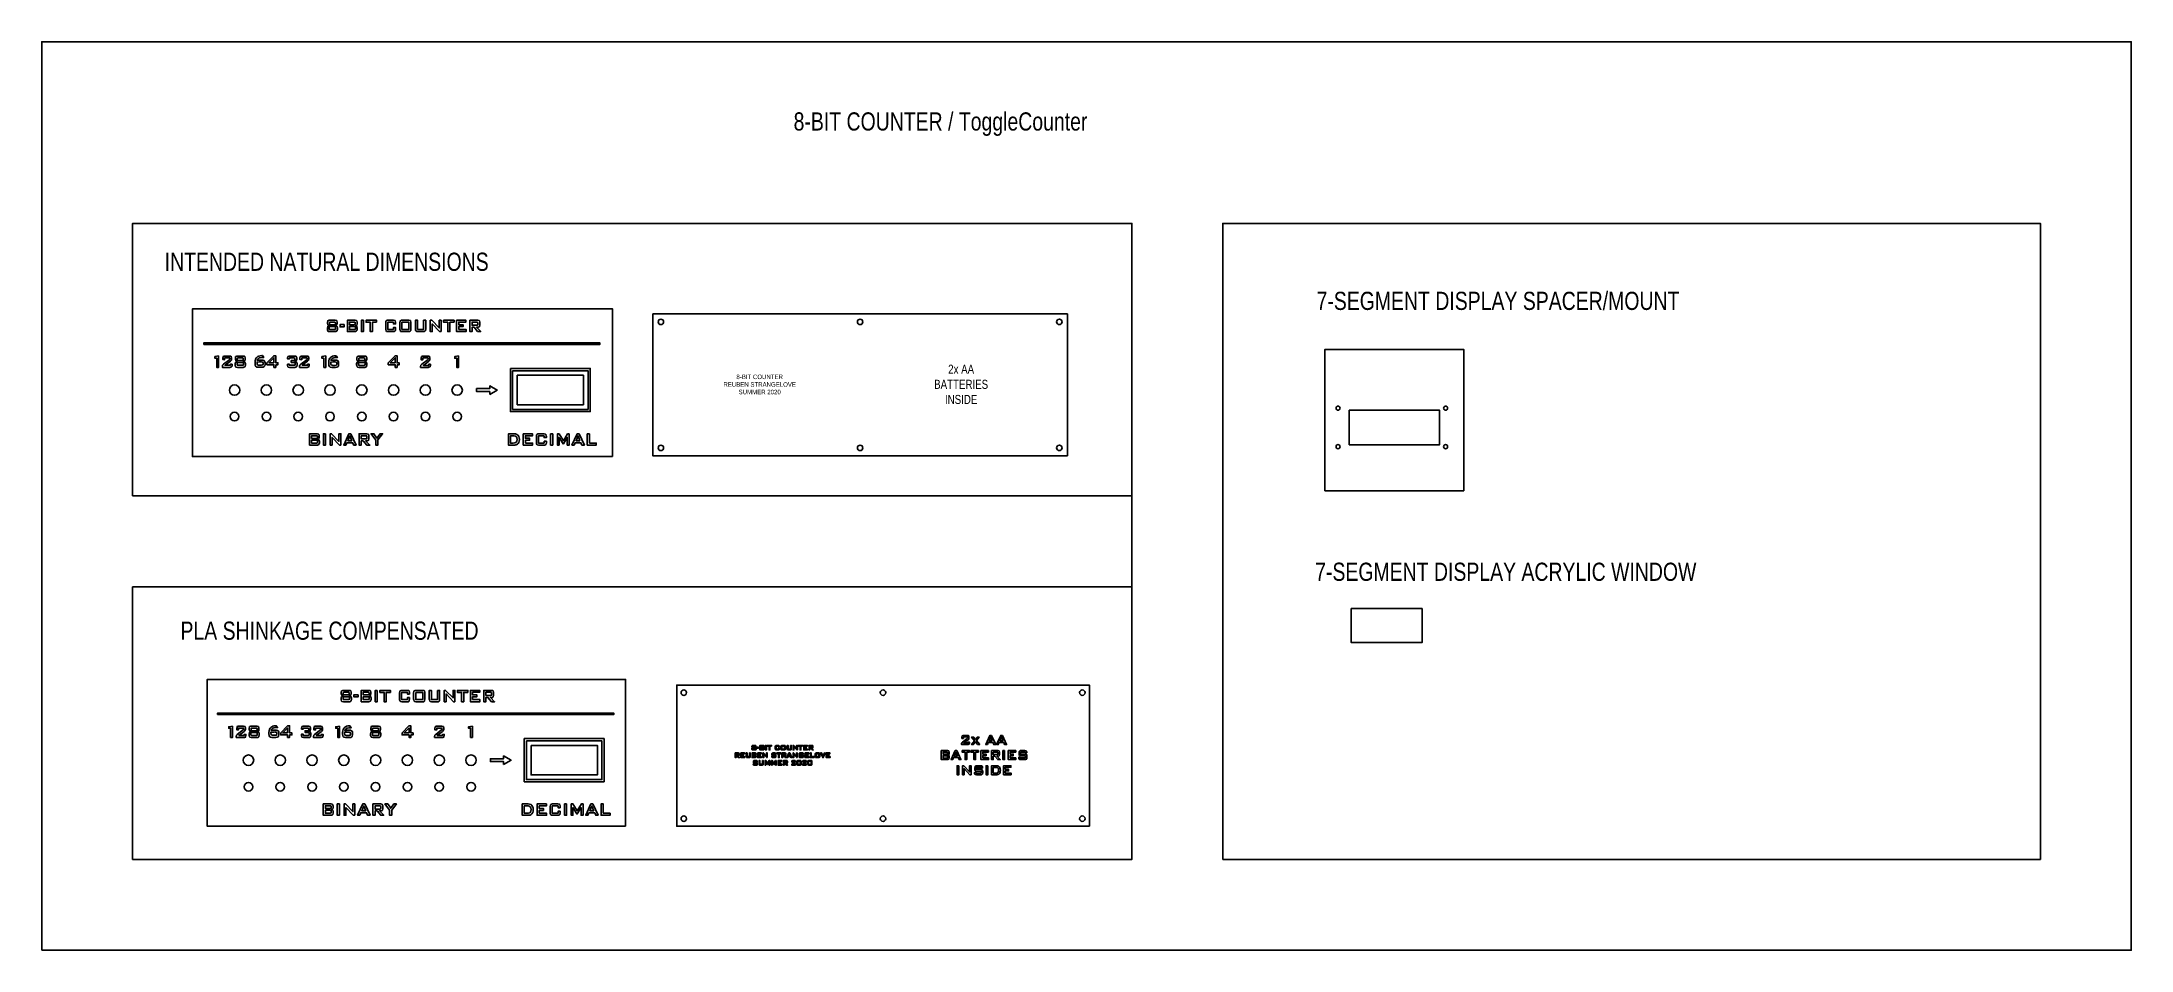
# Model space of a CAD drawing. Header units: inches. Extents: x 490 to 536, y 222.5 to 242.5.
import ezdxf

# ---------------------------------------------------------------- set-up
doc = ezdxf.new("R2010")
doc.units = ezdxf.units.IN
doc.header["$MEASUREMENT"] = 0
doc.styles.get("Standard").update_dxf_attribs({"font": 'arial.ttf'})

msp = doc.modelspace()

# ---------------------------------------------------------------- texts
at = {"color": 3, "linetype": 'ByBlock', "char_height": 0.4, "attachment_point": 1}
for s, insert in [('{\\fBankGothic|b0|i0|c0|p34;\\W0.8;8-BIT COUNTER / ToggleCounter}', (506.556, 240.902)), ('{\\fBankGothic|b0|i0|c0|p34;\\W0.8;INTENDED NATURAL DIMENSIONS}', (492.71, 237.813)), ('{\\fBankGothic|b0|i0|c0|p34;\\W0.8;7-SEGMENT DISPLAY SPACER/MOUNT}', (518.068, 236.952)), ('{\\fBankGothic|b0|i0|c0|p34;\\W0.8;7-SEGMENT DISPLAY ACRYLIC WINDOW}', (518.038, 230.988)), ('{\\fBankGothic|b0|i0|c0|p34;\\W0.8;PLA SHINKAGE COMPENSATED}', (493.057, 229.691))]:
    msp.add_mtext_dynamic_manual_height_columns(s, width=14.82478, gutter_width=9.537, heights=[0.572], dxfattribs=dict(at, insert=insert))
at = {"color": 2, "linetype": 'ByBlock', "attachment_point": 1}
for s, width, heights, insert, char_height in [('\\pxqc;{\\fBankGothic|b0|i0|c0|p34;\\W0.8;8-BIT COUNTER\\PREUBEN STRANGELOVE\\PSUMMER 2020}', 2.99832, [0.692], (504.31, 235.129), 0.1), ('\\pxqc;{\\fBankGothic|b0|i0|c0|p34;\\W0.8;2x AA \\PBATTERIES\\PINSIDE}', 3.30877, [1.351], (508.59, 235.348), 0.2)]:
    msp.add_mtext_dynamic_manual_height_columns(s, width=width, gutter_width=9.537, heights=heights, dxfattribs=dict(at, insert=insert, char_height=char_height))

# ---------------------------------------------------------------- linework, layer by layer
at = {"color": 1}
msp.add_line((514.004, 230.456), (514.004, 232.456), dxfattribs=at)
at = {"color": 3}
for points in [[(490.004, 222.456), (536.004, 222.456), (536.004, 242.456), (490.004, 242.456)], [(492.004, 232.456), (514.004, 232.456), (514.004, 238.456), (492.004, 238.456)], [(516.004, 224.456), (534.004, 224.456), (534.004, 238.456), (516.004, 238.456)], [(492.004, 224.456), (514.004, 224.456), (514.004, 230.456), (492.004, 230.456)]]:
    msp.add_lwpolyline(points, close=True, dxfattribs=at)
at = {"color": 1}
for points in [[(502.571, 233.325), (493.321, 233.325), (493.321, 236.575), (502.571, 236.575)], [(512.583, 233.34), (503.458, 233.34), (503.458, 236.465), (512.583, 236.465)], [(521.311, 232.573), (518.254, 232.573), (518.254, 235.683), (521.311, 235.683)], [(500.37, 235.213), (500.37, 234.363), (502.03, 234.363), (502.03, 235.213)], [(518.787, 233.585), (520.777, 233.585), (520.777, 234.345), (518.787, 234.345)], [(502.856, 225.184), (493.646, 225.184), (493.646, 228.419), (502.856, 228.419)], [(513.068, 225.184), (503.983, 225.184), (503.983, 228.294), (513.068, 228.294)], [(500.675, 227.064), (500.675, 226.214), (502.335, 226.214), (502.335, 227.064)]]:
    msp.add_lwpolyline(points, close=True, dxfattribs=at)
at = {"color": 2, "linetype": 'ByBlock', "flags": 128}
for points in [[(496.503, 236.222), (496.51, 236.254), (496.51, 236.286), (496.501, 236.315), (496.496, 236.32), (496.464, 236.325), (496.328, 236.325), (496.303, 236.315), (496.301, 236.313), (496.294, 236.278), (496.294, 236.254), (496.303, 236.222), (496.306, 236.219), (496.333, 236.207), (496.326, 236.204), (496.301, 236.19), (496.299, 236.19), (496.291, 236.155), (496.291, 236.116), (496.301, 236.089), (496.308, 236.081), (496.338, 236.076), (496.481, 236.076), (496.505, 236.089), (496.508, 236.093), (496.515, 236.13), (496.515, 236.16), (496.505, 236.19), (496.501, 236.194), (496.471, 236.207), (496.478, 236.207)], [(496.473, 236.162), (496.473, 236.143), (496.469, 236.125), (496.454, 236.121), (496.35, 236.121), (496.335, 236.125), (496.333, 236.143), (496.333, 236.162), (496.335, 236.18), (496.35, 236.185), (496.454, 236.185), (496.469, 236.18)], [(496.469, 236.261), (496.469, 236.249), (496.464, 236.229), (496.449, 236.224), (496.355, 236.224), (496.34, 236.229), (496.335, 236.249), (496.335, 236.261), (496.34, 236.278), (496.355, 236.283), (496.449, 236.283), (496.464, 236.278)], [(496.661, 236.229), (496.572, 236.229), (496.572, 236.18), (496.661, 236.18)], [(496.949, 236.158), (496.939, 236.19), (496.939, 236.192), (496.915, 236.204), (496.939, 236.219), (496.947, 236.246), (496.947, 236.283), (496.937, 236.315), (496.932, 236.32), (496.902, 236.325), (496.732, 236.325), (496.732, 236.076), (496.89, 236.076), (496.912, 236.079), (496.934, 236.089), (496.939, 236.093), (496.949, 236.125)], [(496.905, 236.268), (496.905, 236.244), (496.9, 236.229), (496.883, 236.227), (496.776, 236.227), (496.776, 236.286), (496.883, 236.286), (496.9, 236.281)], [(496.907, 236.162), (496.907, 236.143), (496.902, 236.125), (496.883, 236.121), (496.776, 236.121), (496.776, 236.185), (496.883, 236.185), (496.902, 236.18)], [(497.085, 236.325), (497.04, 236.325), (497.04, 236.076), (497.085, 236.076)], [(497.373, 236.281), (497.373, 236.325), (497.144, 236.325), (497.144, 236.281), (497.235, 236.281), (497.235, 236.076), (497.282, 236.076), (497.282, 236.281)], [(497.932, 236.281), (498.087, 236.281), (498.087, 236.123), (497.932, 236.123)], [(498.41, 236.325), (498.41, 236.123), (498.277, 236.123), (498.277, 236.325), (498.23, 236.325), (498.23, 236.135), (498.233, 236.116), (498.24, 236.089), (498.25, 236.081), (498.28, 236.076), (498.422, 236.076), (498.447, 236.089), (498.452, 236.098), (498.457, 236.135), (498.457, 236.325)], [(498.795, 236.076), (498.763, 236.076), (498.6, 236.246), (498.6, 236.076), (498.558, 236.076), (498.558, 236.325), (498.59, 236.325), (498.753, 236.158), (498.753, 236.325), (498.795, 236.325)], [(499.08, 236.281), (499.08, 236.325), (498.851, 236.325), (498.851, 236.281), (498.942, 236.281), (498.942, 236.076), (498.989, 236.076), (498.989, 236.281)], [(499.184, 236.123), (499.184, 236.185), (499.278, 236.185), (499.278, 236.227), (499.184, 236.227), (499.184, 236.283), (499.342, 236.283), (499.342, 236.325), (499.137, 236.325), (499.137, 236.076), (499.344, 236.076), (499.344, 236.123)], [(499.603, 236.264), (499.603, 236.234), (499.598, 236.217), (499.581, 236.214), (499.477, 236.214), (499.477, 236.283), (499.581, 236.283), (499.598, 236.278)], [(493.898, 235.54), (493.814, 235.525), (493.814, 235.49), (493.857, 235.49), (493.857, 235.288), (493.898, 235.288)], [(494.482, 235.489), (494.482, 235.497), (494.473, 235.528), (494.468, 235.533), (494.437, 235.538), (494.311, 235.538), (494.299, 235.538), (494.275, 235.528), (494.272, 235.525), (494.267, 235.489), (494.267, 235.466), (494.275, 235.434), (494.277, 235.432), (494.305, 235.418), (494.296, 235.416), (494.272, 235.403), (494.27, 235.401), (494.262, 235.368), (494.262, 235.343), (494.262, 235.329), (494.272, 235.3), (494.28, 235.294), (494.31, 235.288), (494.439, 235.288), (494.452, 235.289), (494.476, 235.3), (494.48, 235.306), (494.487, 235.343), (494.487, 235.368), (494.487, 235.372), (494.476, 235.403), (494.471, 235.408), (494.444, 235.418), (494.449, 235.42), (494.475, 235.434), (494.482, 235.466)], [(494.92, 235.386), (494.916, 235.412), (494.901, 235.436), (494.894, 235.441), (494.87, 235.448), (494.836, 235.45), (494.82, 235.45), (494.791, 235.448), (494.776, 235.447), (494.746, 235.441), (494.746, 235.443), (494.762, 235.472), (494.784, 235.491), (494.789, 235.495), (494.812, 235.5), (494.841, 235.505), (494.877, 235.507), (494.891, 235.507), (494.861, 235.546), (494.854, 235.548), (494.848, 235.548), (494.846, 235.548), (494.813, 235.545), (494.784, 235.538), (494.76, 235.526), (494.739, 235.508), (494.727, 235.496), (494.712, 235.471), (494.703, 235.438), (494.7, 235.4), (494.7, 235.368), (494.703, 235.333), (494.714, 235.307), (494.734, 235.295), (494.767, 235.29), (494.851, 235.29), (494.88, 235.294), (494.903, 235.306), (494.911, 235.318), (494.92, 235.352)], [(495.156, 235.345), (495.204, 235.345), (495.204, 235.388), (495.156, 235.388), (495.156, 235.545), (495.111, 235.545), (494.961, 235.388), (494.961, 235.345), (495.113, 235.345), (495.113, 235.288), (495.156, 235.288)], [(495.625, 235.368), (495.625, 235.374), (495.613, 235.404), (495.606, 235.41), (495.579, 235.42), (495.584, 235.42), (495.608, 235.434), (495.616, 235.466), (495.616, 235.489), (495.616, 235.497), (495.608, 235.528), (495.601, 235.533), (495.572, 235.538), (495.464, 235.538), (495.45, 235.538), (495.426, 235.528), (495.424, 235.525), (495.417, 235.489), (495.417, 235.473), (495.457, 235.473), (495.457, 235.497), (495.556, 235.495), (495.57, 235.492), (495.575, 235.473), (495.575, 235.461), (495.57, 235.442), (495.556, 235.437), (495.496, 235.437), (495.496, 235.398), (495.563, 235.398), (495.579, 235.392), (495.582, 235.374), (495.582, 235.356), (495.579, 235.337), (495.563, 235.334), (495.455, 235.334), (495.455, 235.358), (495.414, 235.358), (495.414, 235.337), (495.414, 235.329), (495.424, 235.298), (495.429, 235.294), (495.46, 235.288), (495.575, 235.288), (495.591, 235.289), (495.613, 235.3), (495.618, 235.306), (495.625, 235.343)], [(496.257, 235.54), (496.173, 235.525), (496.173, 235.49), (496.214, 235.49), (496.214, 235.288), (496.257, 235.288)], [(496.54, 235.382), (496.538, 235.41), (496.523, 235.434), (496.516, 235.437), (496.492, 235.446), (496.456, 235.447), (496.442, 235.447), (496.413, 235.446), (496.397, 235.444), (496.368, 235.439), (496.368, 235.441), (496.384, 235.47), (496.406, 235.489), (496.411, 235.49), (496.434, 235.497), (496.463, 235.502), (496.499, 235.502), (496.511, 235.502), (496.483, 235.544), (496.475, 235.544), (496.47, 235.544), (496.466, 235.544), (496.435, 235.542), (496.406, 235.535), (496.382, 235.523), (496.361, 235.506), (496.349, 235.494), (496.334, 235.466), (496.325, 235.435), (496.322, 235.398), (496.322, 235.365), (496.325, 235.331), (496.336, 235.305), (496.354, 235.293), (496.387, 235.288), (496.473, 235.288), (496.502, 235.291), (496.525, 235.303), (496.533, 235.315), (496.54, 235.349)], [(497.158, 235.489), (497.158, 235.497), (497.147, 235.528), (497.142, 235.533), (497.111, 235.538), (496.987, 235.538), (496.974, 235.537), (496.95, 235.528), (496.948, 235.525), (496.941, 235.489), (496.941, 235.466), (496.95, 235.434), (496.951, 235.432), (496.979, 235.418), (496.972, 235.416), (496.948, 235.403), (496.946, 235.401), (496.936, 235.368), (496.936, 235.341), (496.938, 235.329), (496.948, 235.3), (496.955, 235.294), (496.986, 235.288), (497.113, 235.288), (497.128, 235.289), (497.151, 235.3), (497.156, 235.306), (497.161, 235.341), (497.161, 235.368), (497.161, 235.372), (497.151, 235.403), (497.147, 235.408), (497.118, 235.418), (497.125, 235.42), (497.149, 235.434), (497.158, 235.466)], [(497.827, 235.344), (497.875, 235.344), (497.875, 235.387), (497.827, 235.387), (497.827, 235.542), (497.782, 235.542), (497.633, 235.387), (497.633, 235.344), (497.784, 235.344), (497.784, 235.288), (497.827, 235.288)], [(498.55, 235.489), (498.55, 235.497), (498.541, 235.528), (498.534, 235.533), (498.503, 235.538), (498.4, 235.538), (498.388, 235.537), (498.364, 235.528), (498.362, 235.525), (498.356, 235.489), (498.356, 235.456), (498.395, 235.456), (498.395, 235.495), (498.508, 235.495), (498.508, 235.463), (498.371, 235.356), (498.35, 235.336), (498.345, 235.31), (498.345, 235.288), (498.514, 235.288), (498.526, 235.289), (498.55, 235.298), (498.553, 235.301), (498.56, 235.337), (498.56, 235.356), (498.522, 235.356), (498.522, 235.332), (498.405, 235.332), (498.524, 235.422), (498.545, 235.446), (498.55, 235.473)], [(499.179, 235.54), (499.095, 235.525), (499.095, 235.49), (499.138, 235.49), (499.138, 235.288), (499.179, 235.288)], [(494.444, 235.374), (494.444, 235.356), (494.44, 235.337), (494.425, 235.334), (494.323, 235.334), (494.308, 235.337), (494.305, 235.356), (494.305, 235.374), (494.308, 235.392), (494.323, 235.398), (494.425, 235.398), (494.44, 235.392)], [(494.44, 235.473), (494.44, 235.461), (494.437, 235.442), (494.421, 235.437), (494.327, 235.437), (494.311, 235.442), (494.308, 235.461), (494.308, 235.473), (494.311, 235.492), (494.327, 235.495), (494.421, 235.495), (494.437, 235.492)], [(494.877, 235.38), (494.877, 235.366), (494.868, 235.342), (494.841, 235.337), (494.784, 235.337), (494.776, 235.337), (494.751, 235.345), (494.748, 235.35), (494.743, 235.39), (494.743, 235.398), (494.745, 235.404), (494.76, 235.405), (494.789, 235.409), (494.805, 235.409), (494.832, 235.41), (494.842, 235.409), (494.868, 235.404)], [(495.113, 235.388), (495.003, 235.388), (495.113, 235.5)], [(496.499, 235.377), (496.499, 235.363), (496.49, 235.339), (496.463, 235.332), (496.406, 235.332), (496.397, 235.334), (496.372, 235.341), (496.368, 235.348), (496.365, 235.387), (496.365, 235.394), (496.365, 235.401), (496.382, 235.403), (496.411, 235.406), (496.425, 235.406), (496.454, 235.406), (496.464, 235.406), (496.49, 235.401)], [(497.12, 235.374), (497.12, 235.355), (497.116, 235.337), (497.101, 235.332), (496.998, 235.332), (496.982, 235.337), (496.979, 235.355), (496.979, 235.374), (496.982, 235.392), (496.998, 235.396), (497.101, 235.396), (497.115, 235.392)], [(497.115, 235.473), (497.115, 235.459), (497.111, 235.442), (497.096, 235.437), (497.003, 235.437), (496.987, 235.442), (496.982, 235.459), (496.982, 235.473), (496.987, 235.49), (497.003, 235.495), (497.096, 235.495), (497.111, 235.49)], [(497.784, 235.387), (497.674, 235.387), (497.784, 235.499)], [(496.105, 233.689), (496.105, 233.69), (496.079, 233.705), (496.105, 233.718), (496.114, 233.747), (496.114, 233.784), (496.103, 233.814), (496.098, 233.819), (496.069, 233.826), (495.898, 233.826), (495.898, 233.575), (496.056, 233.575), (496.076, 233.576), (496.101, 233.588), (496.105, 233.592), (496.115, 233.624), (496.115, 233.657)], [(496.071, 233.767), (496.071, 233.744), (496.066, 233.729), (496.049, 233.725), (495.944, 233.725), (495.944, 233.784), (496.049, 233.784), (496.066, 233.781)], [(496.072, 233.661), (496.072, 233.643), (496.068, 233.625), (496.049, 233.62), (495.944, 233.62), (495.944, 233.685), (496.049, 233.685), (496.068, 233.679)], [(496.251, 233.826), (496.205, 233.826), (496.205, 233.575), (496.251, 233.575)], [(496.589, 233.575), (496.557, 233.575), (496.395, 233.745), (496.395, 233.575), (496.354, 233.575), (496.354, 233.826), (496.385, 233.826), (496.547, 233.657), (496.547, 233.826), (496.589, 233.826)], [(496.811, 233.826), (496.766, 233.826), (496.652, 233.575), (496.698, 233.575), (496.722, 233.63), (496.848, 233.63), (496.873, 233.575), (496.925, 233.575)], [(496.83, 233.674), (496.742, 233.674), (496.786, 233.777)], [(497.162, 233.763), (497.162, 233.732), (497.157, 233.718), (497.14, 233.712), (497.036, 233.712), (497.036, 233.783), (497.14, 233.783), (497.157, 233.778)], [(497.403, 233.689), (497.506, 233.826), (497.452, 233.826), (497.382, 233.729), (497.315, 233.826), (497.252, 233.826), (497.356, 233.687), (497.356, 233.575), (497.403, 233.575)], [(500.515, 233.736), (500.505, 233.766), (500.489, 233.793), (500.485, 233.797), (500.463, 233.811), (500.436, 233.822), (500.404, 233.824), (500.276, 233.824), (500.276, 233.575), (500.417, 233.575), (500.443, 233.579), (500.449, 233.581), (500.475, 233.594), (500.491, 233.61), (500.507, 233.637), (500.515, 233.665), (500.518, 233.701)], [(500.466, 233.665), (500.45, 233.64), (500.441, 233.633), (500.417, 233.624), (500.382, 233.621), (500.322, 233.621), (500.322, 233.78), (500.405, 233.78), (500.431, 233.775), (500.454, 233.761), (500.466, 233.739), (500.47, 233.701)], [(500.65, 233.621), (500.65, 233.684), (500.743, 233.684), (500.743, 233.726), (500.65, 233.726), (500.65, 233.782), (500.808, 233.782), (500.808, 233.824), (500.604, 233.824), (500.604, 233.575), (500.811, 233.575), (500.811, 233.621)], [(501.112, 233.765), (501.11, 233.784), (501.101, 233.811), (501.093, 233.819), (501.061, 233.824), (500.942, 233.824), (500.924, 233.823), (500.903, 233.811), (500.897, 233.803), (500.892, 233.765), (500.892, 233.633), (500.894, 233.615), (500.903, 233.586), (500.911, 233.579), (500.942, 233.575), (501.078, 233.575), (501.101, 233.586), (501.106, 233.595), (501.112, 233.633), (501.112, 233.663), (501.065, 233.663), (501.064, 233.621), (500.939, 233.621), (500.939, 233.78), (501.064, 233.78), (501.064, 233.742), (501.112, 233.742)], [(501.254, 233.824), (501.207, 233.824), (501.207, 233.575), (501.254, 233.575)], [(501.616, 233.824), (501.579, 233.824), (501.487, 233.674), (501.393, 233.824), (501.355, 233.824), (501.355, 233.575), (501.393, 233.575), (501.393, 233.746), (501.479, 233.604), (501.489, 233.604), (501.573, 233.745), (501.573, 233.575), (501.616, 233.575)], [(501.834, 233.824), (501.789, 233.824), (501.676, 233.575), (501.722, 233.575), (501.745, 233.629), (501.873, 233.629), (501.896, 233.575), (501.949, 233.575)], [(501.853, 233.674), (501.766, 233.674), (501.811, 233.777)], [(502.06, 233.621), (502.06, 233.824), (502.014, 233.824), (502.014, 233.575), (502.21, 233.575), (502.21, 233.621)], [(496.808, 228.073), (496.815, 228.105), (496.815, 228.137), (496.805, 228.166), (496.801, 228.171), (496.769, 228.176), (496.633, 228.176), (496.608, 228.166), (496.606, 228.164), (496.598, 228.129), (496.598, 228.105), (496.608, 228.073), (496.611, 228.07), (496.638, 228.058), (496.63, 228.055), (496.606, 228.041), (496.603, 228.041), (496.596, 228.006), (496.596, 227.967), (496.606, 227.94), (496.613, 227.932), (496.643, 227.927), (496.786, 227.927), (496.81, 227.94), (496.813, 227.945), (496.82, 227.982), (496.82, 228.011), (496.81, 228.041), (496.805, 228.046), (496.776, 228.058), (496.783, 228.058)], [(497.254, 228.009), (497.244, 228.041), (497.244, 228.043), (497.219, 228.055), (497.244, 228.07), (497.251, 228.097), (497.251, 228.134), (497.242, 228.166), (497.237, 228.171), (497.207, 228.176), (497.037, 228.176), (497.037, 227.927), (497.195, 227.927), (497.217, 227.93), (497.239, 227.94), (497.244, 227.945), (497.254, 227.977)], [(497.389, 228.176), (497.345, 228.176), (497.345, 227.927), (497.389, 227.927)], [(497.678, 228.132), (497.678, 228.176), (497.449, 228.176), (497.449, 228.132), (497.54, 228.132), (497.54, 227.927), (497.587, 227.927), (497.587, 228.132)], [(498.715, 228.176), (498.715, 227.974), (498.582, 227.974), (498.582, 228.176), (498.535, 228.176), (498.535, 227.986), (498.538, 227.967), (498.545, 227.94), (498.555, 227.932), (498.584, 227.927), (498.727, 227.927), (498.752, 227.94), (498.757, 227.95), (498.762, 227.986), (498.762, 228.176)], [(499.099, 227.927), (499.067, 227.927), (498.905, 228.097), (498.905, 227.927), (498.863, 227.927), (498.863, 228.176), (498.895, 228.176), (499.058, 228.009), (499.058, 228.176), (499.099, 228.176)], [(499.385, 228.132), (499.385, 228.176), (499.156, 228.176), (499.156, 228.132), (499.247, 228.132), (499.247, 227.927), (499.294, 227.927), (499.294, 228.132)], [(499.489, 227.974), (499.489, 228.036), (499.582, 228.036), (499.582, 228.078), (499.489, 228.078), (499.489, 228.134), (499.646, 228.134), (499.646, 228.176), (499.442, 228.176), (499.442, 227.927), (499.649, 227.927), (499.649, 227.974)], [(496.778, 228.014), (496.778, 227.994), (496.773, 227.977), (496.759, 227.972), (496.655, 227.972), (496.64, 227.977), (496.638, 227.994), (496.638, 228.014), (496.64, 228.031), (496.655, 228.036), (496.759, 228.036), (496.773, 228.031)], [(496.773, 228.112), (496.773, 228.1), (496.769, 228.08), (496.754, 228.075), (496.66, 228.075), (496.645, 228.08), (496.64, 228.1), (496.64, 228.112), (496.645, 228.129), (496.66, 228.134), (496.754, 228.134), (496.769, 228.129)], [(496.966, 228.08), (496.877, 228.08), (496.877, 228.031), (496.966, 228.031)], [(497.21, 228.12), (497.21, 228.095), (497.205, 228.08), (497.187, 228.078), (497.081, 228.078), (497.081, 228.137), (497.187, 228.137), (497.205, 228.132)], [(497.212, 228.014), (497.212, 227.994), (497.207, 227.977), (497.187, 227.972), (497.081, 227.972), (497.081, 228.036), (497.187, 228.036), (497.207, 228.031)], [(498.237, 228.132), (498.392, 228.132), (498.392, 227.974), (498.237, 227.974)], [(499.908, 228.115), (499.908, 228.085), (499.903, 228.068), (499.885, 228.065), (499.782, 228.065), (499.782, 228.134), (499.885, 228.134), (499.903, 228.129)], [(494.203, 227.391), (494.119, 227.376), (494.119, 227.341), (494.162, 227.341), (494.162, 227.139), (494.203, 227.139)], [(494.786, 227.34), (494.786, 227.348), (494.778, 227.379), (494.773, 227.384), (494.742, 227.39), (494.616, 227.39), (494.604, 227.39), (494.58, 227.379), (494.577, 227.376), (494.572, 227.34), (494.572, 227.317), (494.58, 227.285), (494.582, 227.283), (494.609, 227.269), (494.601, 227.268), (494.577, 227.254), (494.575, 227.252), (494.566, 227.22), (494.566, 227.194), (494.566, 227.18), (494.577, 227.151), (494.585, 227.146), (494.615, 227.139), (494.743, 227.139), (494.757, 227.14), (494.781, 227.151), (494.785, 227.158), (494.792, 227.194), (494.792, 227.22), (494.792, 227.223), (494.781, 227.254), (494.776, 227.259), (494.749, 227.269), (494.754, 227.271), (494.78, 227.285), (494.786, 227.317)], [(494.749, 227.225), (494.749, 227.207), (494.745, 227.189), (494.73, 227.185), (494.628, 227.185), (494.613, 227.189), (494.609, 227.207), (494.609, 227.225), (494.613, 227.244), (494.628, 227.249), (494.73, 227.249), (494.745, 227.244)], [(494.745, 227.324), (494.745, 227.312), (494.742, 227.293), (494.726, 227.288), (494.632, 227.288), (494.616, 227.293), (494.613, 227.312), (494.613, 227.324), (494.616, 227.343), (494.632, 227.347), (494.726, 227.347), (494.742, 227.343)], [(495.225, 227.238), (495.221, 227.263), (495.206, 227.287), (495.199, 227.293), (495.175, 227.299), (495.14, 227.301), (495.125, 227.301), (495.096, 227.299), (495.08, 227.298), (495.051, 227.293), (495.051, 227.294), (495.067, 227.324), (495.089, 227.342), (495.094, 227.346), (495.116, 227.351), (495.146, 227.356), (495.182, 227.358), (495.195, 227.358), (495.166, 227.397), (495.159, 227.399), (495.152, 227.399), (495.151, 227.399), (495.118, 227.396), (495.089, 227.389), (495.065, 227.377), (495.044, 227.36), (495.032, 227.348), (495.017, 227.322), (495.008, 227.289), (495.005, 227.251), (495.005, 227.219), (495.008, 227.184), (495.018, 227.159), (495.039, 227.147), (495.072, 227.141), (495.156, 227.141), (495.185, 227.145), (495.208, 227.157), (495.216, 227.169), (495.225, 227.203)], [(495.182, 227.231), (495.182, 227.217), (495.173, 227.193), (495.146, 227.188), (495.089, 227.188), (495.08, 227.188), (495.056, 227.196), (495.053, 227.202), (495.048, 227.241), (495.048, 227.25), (495.049, 227.255), (495.065, 227.256), (495.094, 227.26), (495.11, 227.26), (495.137, 227.262), (495.147, 227.26), (495.173, 227.255)], [(495.46, 227.196), (495.509, 227.196), (495.509, 227.239), (495.46, 227.239), (495.46, 227.396), (495.416, 227.396), (495.266, 227.239), (495.266, 227.196), (495.417, 227.196), (495.417, 227.14), (495.46, 227.14)], [(495.417, 227.239), (495.308, 227.239), (495.417, 227.351)], [(495.93, 227.22), (495.93, 227.225), (495.918, 227.256), (495.911, 227.261), (495.884, 227.271), (495.889, 227.271), (495.913, 227.285), (495.921, 227.317), (495.921, 227.34), (495.921, 227.348), (495.913, 227.379), (495.906, 227.384), (495.877, 227.39), (495.768, 227.39), (495.755, 227.39), (495.731, 227.379), (495.729, 227.376), (495.722, 227.34), (495.722, 227.324), (495.762, 227.324), (495.762, 227.348), (495.861, 227.347), (495.875, 227.343), (495.88, 227.324), (495.88, 227.312), (495.875, 227.293), (495.861, 227.288), (495.801, 227.288), (495.801, 227.249), (495.868, 227.249), (495.884, 227.244), (495.887, 227.225), (495.887, 227.207), (495.884, 227.189), (495.868, 227.185), (495.76, 227.185), (495.76, 227.209), (495.719, 227.209), (495.719, 227.189), (495.719, 227.18), (495.729, 227.149), (495.734, 227.146), (495.765, 227.139), (495.88, 227.139), (495.896, 227.14), (495.918, 227.151), (495.923, 227.158), (495.93, 227.194)], [(496.562, 227.391), (496.477, 227.376), (496.477, 227.341), (496.519, 227.341), (496.519, 227.139), (496.562, 227.139)], [(496.845, 227.233), (496.843, 227.261), (496.828, 227.285), (496.821, 227.288), (496.797, 227.297), (496.761, 227.299), (496.747, 227.299), (496.718, 227.297), (496.702, 227.295), (496.673, 227.29), (496.673, 227.292), (496.689, 227.321), (496.711, 227.34), (496.716, 227.341), (496.738, 227.348), (496.768, 227.354), (496.804, 227.354), (496.816, 227.354), (496.788, 227.395), (496.78, 227.395), (496.774, 227.395), (496.771, 227.395), (496.74, 227.393), (496.711, 227.386), (496.687, 227.374), (496.666, 227.357), (496.654, 227.345), (496.639, 227.317), (496.63, 227.287), (496.627, 227.249), (496.627, 227.216), (496.63, 227.182), (496.64, 227.156), (496.659, 227.144), (496.692, 227.139), (496.778, 227.139), (496.807, 227.142), (496.829, 227.154), (496.838, 227.166), (496.845, 227.201)], [(496.804, 227.228), (496.804, 227.214), (496.795, 227.19), (496.768, 227.183), (496.711, 227.183), (496.702, 227.185), (496.676, 227.192), (496.673, 227.199), (496.67, 227.238), (496.67, 227.245), (496.67, 227.252), (496.687, 227.254), (496.716, 227.257), (496.73, 227.257), (496.759, 227.257), (496.769, 227.257), (496.795, 227.252)], [(497.462, 227.34), (497.462, 227.348), (497.452, 227.379), (497.447, 227.384), (497.416, 227.39), (497.292, 227.39), (497.279, 227.388), (497.255, 227.379), (497.253, 227.376), (497.246, 227.34), (497.246, 227.317), (497.255, 227.285), (497.256, 227.283), (497.284, 227.269), (497.277, 227.268), (497.253, 227.254), (497.251, 227.252), (497.241, 227.22), (497.241, 227.192), (497.243, 227.18), (497.253, 227.151), (497.26, 227.146), (497.291, 227.139), (497.418, 227.139), (497.433, 227.14), (497.456, 227.151), (497.461, 227.158), (497.466, 227.192), (497.466, 227.22), (497.466, 227.223), (497.456, 227.254), (497.452, 227.259), (497.423, 227.269), (497.43, 227.271), (497.454, 227.285), (497.462, 227.317)], [(497.425, 227.225), (497.425, 227.206), (497.421, 227.189), (497.406, 227.183), (497.303, 227.183), (497.287, 227.189), (497.284, 227.206), (497.284, 227.225), (497.287, 227.244), (497.303, 227.247), (497.406, 227.247), (497.419, 227.244)], [(497.419, 227.324), (497.419, 227.311), (497.416, 227.293), (497.401, 227.288), (497.308, 227.288), (497.292, 227.293), (497.287, 227.311), (497.287, 227.324), (497.292, 227.341), (497.308, 227.347), (497.401, 227.347), (497.416, 227.341)], [(498.132, 227.195), (498.18, 227.195), (498.18, 227.238), (498.132, 227.238), (498.132, 227.393), (498.087, 227.393), (497.938, 227.238), (497.938, 227.195), (498.089, 227.195), (498.089, 227.139), (498.132, 227.139)], [(498.089, 227.238), (497.979, 227.238), (498.089, 227.35)], [(498.855, 227.34), (498.855, 227.348), (498.846, 227.379), (498.839, 227.384), (498.808, 227.39), (498.705, 227.39), (498.693, 227.388), (498.669, 227.379), (498.667, 227.376), (498.66, 227.34), (498.66, 227.307), (498.7, 227.307), (498.7, 227.347), (498.813, 227.347), (498.813, 227.314), (498.676, 227.207), (498.655, 227.187), (498.65, 227.161), (498.65, 227.139), (498.819, 227.139), (498.831, 227.14), (498.855, 227.149), (498.858, 227.152), (498.865, 227.189), (498.865, 227.207), (498.827, 227.207), (498.827, 227.183), (498.71, 227.183), (498.829, 227.273), (498.849, 227.297), (498.855, 227.324)], [(499.484, 227.391), (499.4, 227.376), (499.4, 227.341), (499.443, 227.341), (499.443, 227.139), (499.484, 227.139)], [(505.357, 226.779), (505.357, 226.782), (505.352, 226.794), (505.351, 226.796), (505.338, 226.799), (505.27, 226.799), (505.27, 226.698), (505.289, 226.698), (505.289, 226.735), (505.306, 226.735), (505.338, 226.698), (505.365, 226.698), (505.327, 226.735), (505.338, 226.735), (505.343, 226.735), (505.352, 226.74), (505.354, 226.741), (505.357, 226.755)], [(505.338, 226.772), (505.338, 226.76), (505.337, 226.754), (505.331, 226.752), (505.289, 226.752), (505.289, 226.78), (505.331, 226.78), (505.337, 226.779)], [(505.412, 226.717), (505.412, 226.741), (505.449, 226.741), (505.449, 226.758), (505.412, 226.758), (505.412, 226.782), (505.476, 226.782), (505.476, 226.799), (505.394, 226.799), (505.394, 226.698), (505.477, 226.698), (505.477, 226.717)], [(505.582, 226.799), (505.582, 226.717), (505.53, 226.717), (505.53, 226.799), (505.511, 226.799), (505.511, 226.721), (505.511, 226.714), (505.516, 226.703), (505.519, 226.7), (505.531, 226.698), (505.582, 226.698), (505.588, 226.698), (505.598, 226.703), (505.599, 226.706), (505.601, 226.721), (505.601, 226.799)], [(505.723, 226.924), (505.726, 226.936), (505.726, 226.945), (505.726, 226.949), (505.723, 226.961), (505.72, 226.962), (505.709, 226.966), (505.658, 226.966), (505.653, 226.964), (505.644, 226.961), (505.643, 226.959), (505.639, 226.945), (505.639, 226.936), (505.644, 226.924), (505.644, 226.922), (505.655, 226.916), (505.652, 226.916), (505.643, 226.91), (505.638, 226.896), (505.638, 226.887), (505.639, 226.881), (505.643, 226.87), (505.646, 226.867), (505.658, 226.865), (505.709, 226.865), (505.715, 226.865), (505.724, 226.87), (505.726, 226.871), (505.729, 226.887), (505.729, 226.896), (505.729, 226.898), (505.724, 226.91), (505.723, 226.913), (505.712, 226.916), (505.714, 226.918)], [(505.729, 226.731), (505.726, 226.743), (505.726, 226.745), (505.715, 226.749), (505.726, 226.755), (505.729, 226.766), (505.729, 226.779), (505.729, 226.782), (505.724, 226.794), (505.723, 226.796), (505.71, 226.799), (505.643, 226.799), (505.643, 226.698), (505.706, 226.698), (505.714, 226.698), (505.724, 226.703), (505.726, 226.704), (505.729, 226.717)], [(505.712, 226.899), (505.712, 226.891), (505.71, 226.885), (505.704, 226.882), (505.663, 226.882), (505.656, 226.885), (505.655, 226.891), (505.655, 226.899), (505.656, 226.907), (505.663, 226.908), (505.704, 226.908), (505.71, 226.907)], [(505.71, 226.939), (505.71, 226.933), (505.709, 226.927), (505.703, 226.924), (505.664, 226.924), (505.658, 226.927), (505.656, 226.933), (505.656, 226.939), (505.658, 226.945), (505.664, 226.949), (505.703, 226.949), (505.709, 226.945)], [(505.712, 226.774), (505.712, 226.765), (505.71, 226.76), (505.703, 226.758), (505.661, 226.758), (505.661, 226.782), (505.703, 226.782), (505.71, 226.78)], [(505.786, 226.927), (505.751, 226.927), (505.751, 226.907), (505.786, 226.907)], [(505.785, 226.717), (505.785, 226.741), (505.822, 226.741), (505.822, 226.758), (505.785, 226.758), (505.785, 226.782), (505.848, 226.782), (505.848, 226.799), (505.766, 226.799), (505.766, 226.698), (505.848, 226.698), (505.848, 226.717)], [(505.902, 226.898), (505.899, 226.91), (505.897, 226.911), (505.888, 226.916), (505.897, 226.922), (505.902, 226.933), (505.902, 226.945), (505.902, 226.949), (505.897, 226.961), (505.896, 226.962), (505.883, 226.966), (505.815, 226.966), (505.815, 226.865), (505.879, 226.865), (505.887, 226.865), (505.896, 226.87), (505.899, 226.871), (505.902, 226.884)], [(505.885, 226.941), (505.885, 226.931), (505.882, 226.927), (505.876, 226.925), (505.834, 226.925), (505.834, 226.949), (505.876, 226.949), (505.882, 226.947)], [(505.885, 226.899), (505.885, 226.891), (505.883, 226.885), (505.876, 226.882), (505.834, 226.882), (505.834, 226.908), (505.876, 226.908), (505.883, 226.907)], [(505.976, 226.698), (505.964, 226.698), (505.899, 226.766), (505.899, 226.698), (505.882, 226.698), (505.882, 226.799), (505.896, 226.799), (505.959, 226.731), (505.959, 226.799), (505.976, 226.799)], [(505.956, 226.966), (505.937, 226.966), (505.937, 226.865), (505.956, 226.865)], [(506.072, 226.947), (506.072, 226.966), (505.979, 226.966), (505.979, 226.947), (506.016, 226.947), (506.016, 226.865), (506.035, 226.865), (506.035, 226.947)], [(506.163, 226.775), (506.163, 226.782), (506.158, 226.793), (506.155, 226.796), (506.143, 226.799), (506.098, 226.799), (506.09, 226.797), (506.083, 226.793), (506.08, 226.789), (506.078, 226.774), (506.078, 226.763), (506.078, 226.755), (506.083, 226.745), (506.086, 226.741), (506.098, 226.74), (506.148, 226.74), (506.148, 226.717), (506.092, 226.717), (506.092, 226.725), (506.075, 226.725), (506.075, 226.721), (506.075, 226.714), (506.08, 226.703), (506.083, 226.7), (506.095, 226.698), (506.144, 226.698), (506.151, 226.698), (506.16, 226.703), (506.161, 226.706), (506.165, 226.721), (506.165, 226.735), (506.165, 226.743), (506.16, 226.754), (506.157, 226.757), (506.144, 226.758), (506.095, 226.758), (506.095, 226.78), (506.146, 226.78), (506.146, 226.774), (506.163, 226.774)], [(506.24, 226.941), (506.24, 226.949), (506.235, 226.959), (506.232, 226.962), (506.22, 226.966), (506.172, 226.966), (506.166, 226.964), (506.157, 226.959), (506.155, 226.956), (506.152, 226.941), (506.152, 226.888), (506.154, 226.881), (506.157, 226.87), (506.16, 226.867), (506.172, 226.865), (506.22, 226.865), (506.228, 226.865), (506.235, 226.87), (506.239, 226.873), (506.24, 226.888), (506.24, 226.901), (506.222, 226.901), (506.222, 226.884), (506.172, 226.884), (506.172, 226.947), (506.222, 226.947), (506.222, 226.931), (506.24, 226.931)], [(506.277, 226.78), (506.277, 226.799), (506.185, 226.799), (506.185, 226.78), (506.222, 226.78), (506.222, 226.698), (506.24, 226.698), (506.24, 226.78)], [(506.376, 226.941), (506.375, 226.949), (506.371, 226.959), (506.368, 226.962), (506.356, 226.966), (506.297, 226.966), (506.29, 226.964), (506.28, 226.959), (506.279, 226.956), (506.277, 226.941), (506.277, 226.888), (506.277, 226.881), (506.28, 226.87), (506.285, 226.867), (506.297, 226.865), (506.356, 226.865), (506.362, 226.865), (506.371, 226.87), (506.373, 226.873), (506.376, 226.888)], [(506.296, 226.947), (506.357, 226.947), (506.357, 226.884), (506.296, 226.884)], [(506.387, 226.779), (506.385, 226.782), (506.382, 226.794), (506.379, 226.796), (506.368, 226.799), (506.3, 226.799), (506.3, 226.698), (506.317, 226.698), (506.317, 226.735), (506.336, 226.735), (506.368, 226.698), (506.395, 226.698), (506.357, 226.735), (506.368, 226.735), (506.371, 226.735), (506.382, 226.74), (506.382, 226.741), (506.387, 226.755)], [(506.368, 226.772), (506.368, 226.76), (506.367, 226.754), (506.359, 226.752), (506.317, 226.752), (506.317, 226.78), (506.359, 226.78), (506.367, 226.779)], [(506.472, 226.799), (506.453, 226.799), (506.409, 226.698), (506.427, 226.698), (506.436, 226.72), (506.487, 226.72), (506.496, 226.698), (506.518, 226.698)], [(506.486, 226.966), (506.486, 226.884), (506.433, 226.884), (506.433, 226.966), (506.415, 226.966), (506.415, 226.888), (506.415, 226.881), (506.419, 226.87), (506.422, 226.867), (506.435, 226.865), (506.486, 226.865), (506.492, 226.865), (506.501, 226.87), (506.503, 226.873), (506.504, 226.888), (506.504, 226.966)], [(506.637, 226.698), (506.625, 226.698), (506.56, 226.766), (506.56, 226.698), (506.543, 226.698), (506.543, 226.799), (506.557, 226.799), (506.62, 226.731), (506.62, 226.799), (506.637, 226.799)], [(506.64, 226.865), (506.628, 226.865), (506.563, 226.933), (506.563, 226.865), (506.546, 226.865), (506.546, 226.966), (506.558, 226.966), (506.623, 226.898), (506.623, 226.966), (506.64, 226.966)], [(506.754, 226.947), (506.754, 226.966), (506.663, 226.966), (506.663, 226.947), (506.699, 226.947), (506.699, 226.865), (506.717, 226.865), (506.717, 226.947)], [(506.771, 226.775), (506.771, 226.782), (506.767, 226.793), (506.764, 226.796), (506.751, 226.799), (506.696, 226.799), (506.69, 226.797), (506.68, 226.793), (506.679, 226.789), (506.677, 226.774), (506.677, 226.721), (506.677, 226.714), (506.68, 226.703), (506.683, 226.7), (506.696, 226.698), (506.751, 226.698), (506.759, 226.698), (506.767, 226.703), (506.77, 226.706), (506.771, 226.721), (506.771, 226.755), (506.724, 226.755), (506.724, 226.738), (506.753, 226.738), (506.753, 226.717), (506.696, 226.717), (506.696, 226.78), (506.753, 226.78), (506.753, 226.772), (506.771, 226.772)], [(506.796, 226.884), (506.796, 226.908), (506.833, 226.908), (506.833, 226.925), (506.796, 226.925), (506.796, 226.949), (506.859, 226.949), (506.859, 226.966), (506.778, 226.966), (506.778, 226.865), (506.861, 226.865), (506.861, 226.884)], [(506.83, 226.717), (506.83, 226.741), (506.866, 226.741), (506.866, 226.758), (506.83, 226.758), (506.83, 226.782), (506.893, 226.782), (506.893, 226.799), (506.81, 226.799), (506.81, 226.698), (506.893, 226.698), (506.893, 226.717)], [(506.981, 226.945), (506.981, 226.949), (506.977, 226.961), (506.975, 226.962), (506.963, 226.966), (506.895, 226.966), (506.895, 226.865), (506.913, 226.865), (506.913, 226.902), (506.93, 226.902), (506.963, 226.865), (506.989, 226.865), (506.952, 226.902), (506.963, 226.902), (506.968, 226.902), (506.977, 226.907), (506.978, 226.908), (506.981, 226.922)], [(506.963, 226.939), (506.963, 226.927), (506.961, 226.921), (506.955, 226.919), (506.913, 226.919), (506.913, 226.947), (506.955, 226.947), (506.961, 226.945)], [(506.946, 226.717), (506.946, 226.799), (506.927, 226.799), (506.927, 226.698), (507.006, 226.698), (507.006, 226.717)], [(507.131, 226.774), (507.13, 226.782), (507.127, 226.793), (507.123, 226.796), (507.111, 226.799), (507.052, 226.799), (507.045, 226.797), (507.035, 226.793), (507.034, 226.789), (507.032, 226.774), (507.032, 226.721), (507.032, 226.714), (507.035, 226.703), (507.04, 226.7), (507.052, 226.698), (507.111, 226.698), (507.117, 226.698), (507.127, 226.703), (507.128, 226.706), (507.131, 226.721)], [(507.051, 226.78), (507.113, 226.78), (507.113, 226.717), (507.051, 226.717)], [(507.235, 226.799), (507.204, 226.726), (507.171, 226.799), (507.151, 226.799), (507.196, 226.698), (507.21, 226.698), (507.253, 226.799)], [(507.293, 226.717), (507.293, 226.741), (507.33, 226.741), (507.33, 226.758), (507.293, 226.758), (507.293, 226.782), (507.357, 226.782), (507.357, 226.799), (507.275, 226.799), (507.275, 226.698), (507.358, 226.698), (507.358, 226.717)], [(509.983, 226.717), (509.975, 226.743), (509.973, 226.743), (509.954, 226.755), (509.973, 226.765), (509.981, 226.788), (509.981, 226.813), (509.981, 226.818), (509.973, 226.842), (509.969, 226.845), (509.946, 226.851), (509.808, 226.851), (509.808, 226.651), (509.935, 226.651), (509.952, 226.652), (509.97, 226.661), (509.975, 226.664), (509.983, 226.69)], [(509.947, 226.804), (509.947, 226.785), (509.943, 226.775), (509.929, 226.772), (509.845, 226.772), (509.845, 226.819), (509.929, 226.819), (509.943, 226.816)], [(510.151, 226.851), (510.114, 226.851), (510.024, 226.651), (510.061, 226.651), (510.079, 226.695), (510.181, 226.695), (510.2, 226.651), (510.241, 226.651)], [(510.165, 226.73), (510.096, 226.73), (510.131, 226.813)], [(510.417, 227.133), (510.417, 227.145), (510.417, 227.153), (510.411, 227.177), (510.405, 227.18), (510.382, 227.185), (510.299, 227.185), (510.289, 227.185), (510.27, 227.177), (510.267, 227.174), (510.263, 227.145), (510.263, 227.119), (510.295, 227.119), (510.295, 227.151), (510.385, 227.151), (510.385, 227.125), (510.275, 227.039), (510.258, 227.023), (510.255, 227.003), (510.255, 226.984), (510.39, 226.984), (510.399, 226.986), (510.419, 226.994), (510.42, 226.997), (510.426, 227.024), (510.426, 227.039), (510.396, 227.039), (510.396, 227.021), (510.302, 227.021), (510.397, 227.091), (510.414, 227.11)], [(510.43, 226.816), (510.43, 226.851), (510.268, 226.851), (510.268, 226.816), (510.33, 226.816), (510.33, 226.651), (510.368, 226.651), (510.368, 226.816)], [(510.626, 226.816), (510.626, 226.851), (510.46, 226.851), (510.46, 226.816), (510.524, 226.816), (510.524, 226.651), (510.561, 226.651), (510.561, 226.816)], [(510.653, 226.984), (510.579, 227.073), (510.639, 227.148), (510.602, 227.148), (510.559, 227.096), (510.517, 227.148), (510.474, 227.148), (510.54, 227.069), (510.474, 226.984), (510.512, 226.984), (510.558, 227.046), (510.608, 226.984)], [(510.719, 226.689), (510.719, 226.738), (510.792, 226.738), (510.792, 226.773), (510.719, 226.773), (510.719, 226.818), (510.846, 226.818), (510.846, 226.851), (510.68, 226.851), (510.68, 226.651), (510.847, 226.651), (510.847, 226.689)], [(510.913, 227.185), (510.878, 227.185), (510.787, 226.984), (510.824, 226.984), (510.842, 227.029), (510.943, 227.029), (510.963, 226.984), (511.005, 226.984)], [(510.928, 227.064), (510.859, 227.064), (510.894, 227.147)], [(511.089, 226.813), (511.087, 226.818), (511.08, 226.842), (511.075, 226.845), (511.052, 226.851), (510.914, 226.851), (510.914, 226.651), (510.951, 226.651), (510.951, 226.727), (510.986, 226.727), (511.052, 226.651), (511.106, 226.651), (511.031, 226.727), (511.052, 226.727), (511.06, 226.727), (511.08, 226.736), (511.081, 226.738), (511.089, 226.765)], [(511.052, 226.801), (511.052, 226.776), (511.049, 226.764), (511.035, 226.761), (510.951, 226.761), (510.951, 226.816), (511.035, 226.816), (511.049, 226.813)], [(511.153, 227.185), (511.116, 227.185), (511.026, 226.984), (511.063, 226.984), (511.081, 227.029), (511.184, 227.029), (511.202, 226.984), (511.245, 226.984)], [(511.168, 227.064), (511.098, 227.064), (511.133, 227.147)], [(511.2, 226.851), (511.164, 226.851), (511.164, 226.651), (511.2, 226.651)], [(511.32, 226.689), (511.32, 226.738), (511.393, 226.738), (511.393, 226.773), (511.32, 226.773), (511.32, 226.818), (511.447, 226.818), (511.447, 226.851), (511.283, 226.851), (511.283, 226.651), (511.448, 226.651), (511.448, 226.689)], [(511.689, 226.807), (511.687, 226.818), (511.679, 226.842), (511.673, 226.847), (511.649, 226.851), (511.558, 226.851), (511.545, 226.85), (511.526, 226.84), (511.522, 226.834), (511.519, 226.804), (511.519, 226.782), (511.519, 226.767), (511.526, 226.744), (511.532, 226.739), (511.558, 226.735), (511.658, 226.735), (511.658, 226.689), (511.545, 226.689), (511.545, 226.704), (511.511, 226.704), (511.511, 226.698), (511.513, 226.684), (511.52, 226.661), (511.526, 226.655), (511.551, 226.651), (511.65, 226.651), (511.664, 226.652), (511.682, 226.661), (511.687, 226.669), (511.69, 226.698), (511.69, 226.726), (511.69, 226.739), (511.682, 226.762), (511.675, 226.769), (511.65, 226.773), (511.551, 226.773), (511.551, 226.816), (511.655, 226.816), (511.655, 226.802), (511.689, 226.804)], [(505.712, 226.732), (505.712, 226.725), (505.71, 226.718), (505.703, 226.715), (505.661, 226.715), (505.661, 226.741), (505.703, 226.741), (505.71, 226.74)], [(505.757, 226.609), (505.757, 226.615), (505.752, 226.626), (505.749, 226.629), (505.737, 226.632), (505.69, 226.632), (505.684, 226.63), (505.675, 226.626), (505.673, 226.623), (505.672, 226.607), (505.672, 226.596), (505.672, 226.589), (505.675, 226.578), (505.678, 226.575), (505.69, 226.573), (505.741, 226.573), (505.741, 226.55), (505.684, 226.55), (505.684, 226.558), (505.667, 226.558), (505.667, 226.555), (505.669, 226.547), (505.672, 226.536), (505.675, 226.533), (505.687, 226.531), (505.737, 226.531), (505.744, 226.531), (505.754, 226.536), (505.755, 226.539), (505.757, 226.555), (505.757, 226.568), (505.757, 226.576), (505.754, 226.587), (505.749, 226.59), (505.737, 226.592), (505.687, 226.592), (505.687, 226.613), (505.74, 226.613), (505.74, 226.607), (505.757, 226.607)], [(505.868, 226.632), (505.868, 226.55), (505.814, 226.55), (505.814, 226.632), (505.795, 226.632), (505.795, 226.555), (505.797, 226.547), (505.8, 226.536), (505.803, 226.533), (505.815, 226.531), (505.866, 226.531), (505.873, 226.531), (505.882, 226.536), (505.883, 226.539), (505.887, 226.555), (505.887, 226.632)], [(506.032, 226.632), (506.016, 226.632), (505.979, 226.57), (505.942, 226.632), (505.927, 226.632), (505.927, 226.531), (505.942, 226.531), (505.942, 226.599), (505.976, 226.544), (505.981, 226.544), (506.015, 226.599), (506.015, 226.531), (506.032, 226.531)], [(506.175, 226.632), (506.16, 226.632), (506.123, 226.57), (506.086, 226.632), (506.07, 226.632), (506.07, 226.531), (506.086, 226.531), (506.086, 226.599), (506.12, 226.544), (506.124, 226.544), (506.158, 226.599), (506.158, 226.531), (506.175, 226.531)], [(506.232, 226.55), (506.232, 226.575), (506.27, 226.575), (506.27, 226.592), (506.232, 226.592), (506.232, 226.615), (506.296, 226.615), (506.296, 226.632), (506.214, 226.632), (506.214, 226.531), (506.297, 226.531), (506.297, 226.55)], [(506.418, 226.612), (506.418, 226.615), (506.413, 226.627), (506.412, 226.629), (506.399, 226.632), (506.331, 226.632), (506.331, 226.531), (506.35, 226.531), (506.35, 226.568), (506.367, 226.568), (506.399, 226.531), (506.425, 226.531), (506.39, 226.568), (506.399, 226.568), (506.404, 226.568), (506.413, 226.573), (506.415, 226.575), (506.418, 226.589)], [(506.399, 226.606), (506.399, 226.593), (506.398, 226.589), (506.392, 226.585), (506.35, 226.585), (506.35, 226.613), (506.392, 226.613), (506.398, 226.612)], [(506.48, 226.738), (506.444, 226.738), (506.463, 226.779)], [(506.594, 226.612), (506.594, 226.615), (506.591, 226.627), (506.589, 226.629), (506.577, 226.632), (506.535, 226.632), (506.531, 226.63), (506.521, 226.627), (506.52, 226.626), (506.517, 226.612), (506.517, 226.598), (506.532, 226.598), (506.532, 226.615), (506.578, 226.615), (506.578, 226.601), (506.523, 226.559), (506.515, 226.55), (506.514, 226.541), (506.514, 226.531), (506.58, 226.531), (506.585, 226.531), (506.595, 226.534), (506.595, 226.536), (506.598, 226.55), (506.598, 226.559), (506.583, 226.559), (506.583, 226.548), (506.537, 226.548), (506.585, 226.585), (506.592, 226.593), (506.594, 226.606)], [(506.72, 226.607), (506.72, 226.615), (506.716, 226.626), (506.714, 226.629), (506.702, 226.632), (506.648, 226.632), (506.643, 226.63), (506.634, 226.626), (506.631, 226.623), (506.629, 226.607), (506.629, 226.555), (506.629, 226.547), (506.634, 226.536), (506.636, 226.534), (506.648, 226.531), (506.702, 226.531), (506.708, 226.531), (506.716, 226.536), (506.719, 226.539), (506.72, 226.555)], [(506.646, 226.615), (506.703, 226.615), (506.703, 226.548), (506.646, 226.548)], [(506.835, 226.612), (506.835, 226.615), (506.83, 226.627), (506.829, 226.629), (506.816, 226.632), (506.775, 226.632), (506.77, 226.63), (506.761, 226.627), (506.759, 226.626), (506.756, 226.612), (506.756, 226.598), (506.773, 226.598), (506.773, 226.615), (506.818, 226.615), (506.818, 226.601), (506.762, 226.559), (506.754, 226.55), (506.753, 226.541), (506.753, 226.531), (506.819, 226.531), (506.825, 226.531), (506.835, 226.534), (506.835, 226.536), (506.838, 226.55), (506.838, 226.559), (506.824, 226.559), (506.824, 226.548), (506.778, 226.548), (506.824, 226.585), (506.833, 226.593), (506.835, 226.606)], [(506.96, 226.607), (506.96, 226.615), (506.957, 226.626), (506.954, 226.629), (506.941, 226.632), (506.887, 226.632), (506.883, 226.63), (506.873, 226.626), (506.872, 226.623), (506.869, 226.607), (506.869, 226.555), (506.87, 226.547), (506.873, 226.536), (506.876, 226.534), (506.887, 226.531), (506.941, 226.531), (506.947, 226.531), (506.957, 226.536), (506.958, 226.539), (506.96, 226.555)], [(506.886, 226.615), (506.943, 226.615), (506.943, 226.548), (506.886, 226.548)], [(509.947, 226.72), (509.947, 226.704), (509.944, 226.69), (509.929, 226.687), (509.845, 226.687), (509.845, 226.738), (509.929, 226.738), (509.944, 226.735)], [(510.194, 226.518), (510.155, 226.518), (510.155, 226.317), (510.194, 226.317)], [(510.463, 226.317), (510.437, 226.317), (510.308, 226.453), (510.308, 226.317), (510.275, 226.317), (510.275, 226.518), (510.301, 226.518), (510.429, 226.383), (510.429, 226.518), (510.463, 226.518)], [(510.716, 226.473), (510.716, 226.484), (510.708, 226.508), (510.7, 226.513), (510.676, 226.518), (510.585, 226.518), (510.572, 226.516), (510.555, 226.507), (510.55, 226.501), (510.546, 226.47), (510.546, 226.449), (510.547, 226.433), (510.555, 226.41), (510.561, 226.406), (510.585, 226.401), (510.685, 226.401), (510.685, 226.355), (510.572, 226.355), (510.572, 226.371), (510.54, 226.371), (510.54, 226.364), (510.54, 226.351), (510.547, 226.328), (510.555, 226.322), (510.579, 226.317), (510.679, 226.317), (510.692, 226.319), (510.709, 226.328), (510.714, 226.335), (510.719, 226.364), (510.719, 226.392), (510.717, 226.406), (510.709, 226.429), (510.703, 226.435), (510.679, 226.439), (510.578, 226.439), (510.578, 226.482), (510.683, 226.482), (510.683, 226.469), (510.716, 226.47)], [(510.833, 226.518), (510.795, 226.518), (510.795, 226.317), (510.833, 226.317)], [(511.107, 226.446), (511.098, 226.472), (511.086, 226.492), (511.083, 226.495), (511.064, 226.507), (511.043, 226.514), (511.017, 226.518), (510.914, 226.518), (510.914, 226.317), (511.008, 226.317), (511.028, 226.319), (511.047, 226.322), (511.054, 226.323), (511.073, 226.332), (511.086, 226.345), (511.1, 226.368), (511.106, 226.389), (511.109, 226.418)], [(511.066, 226.39), (511.054, 226.371), (511.047, 226.364), (511.028, 226.357), (511, 226.355), (510.951, 226.355), (510.951, 226.482), (511.018, 226.482), (511.04, 226.478), (511.057, 226.465), (511.066, 226.449), (511.07, 226.42)], [(511.214, 226.355), (511.214, 226.404), (511.288, 226.404), (511.288, 226.439), (511.214, 226.439), (511.214, 226.484), (511.341, 226.484), (511.341, 226.518), (511.178, 226.518), (511.178, 226.317), (511.343, 226.317), (511.343, 226.355)], [(496.41, 225.54), (496.41, 225.542), (496.384, 225.556), (496.41, 225.569), (496.419, 225.598), (496.419, 225.635), (496.407, 225.666), (496.403, 225.67), (496.374, 225.677), (496.202, 225.677), (496.202, 225.426), (496.361, 225.426), (496.381, 225.427), (496.406, 225.439), (496.41, 225.443), (496.42, 225.475), (496.42, 225.508)], [(496.376, 225.618), (496.376, 225.595), (496.371, 225.58), (496.354, 225.576), (496.249, 225.576), (496.249, 225.635), (496.354, 225.635), (496.371, 225.632)], [(496.377, 225.513), (496.377, 225.494), (496.373, 225.477), (496.354, 225.471), (496.249, 225.471), (496.249, 225.536), (496.354, 225.536), (496.373, 225.53)], [(496.556, 225.677), (496.51, 225.677), (496.51, 225.426), (496.556, 225.426)], [(496.894, 225.426), (496.862, 225.426), (496.7, 225.596), (496.7, 225.426), (496.658, 225.426), (496.658, 225.677), (496.69, 225.677), (496.852, 225.508), (496.852, 225.677), (496.894, 225.677)], [(497.116, 225.677), (497.071, 225.677), (496.957, 225.426), (497.003, 225.426), (497.026, 225.481), (497.153, 225.481), (497.178, 225.426), (497.23, 225.426)], [(497.135, 225.526), (497.047, 225.526), (497.091, 225.628)], [(497.466, 225.614), (497.466, 225.583), (497.462, 225.569), (497.445, 225.563), (497.341, 225.563), (497.341, 225.634), (497.445, 225.634), (497.462, 225.63)], [(497.707, 225.54), (497.811, 225.677), (497.757, 225.677), (497.687, 225.58), (497.619, 225.677), (497.557, 225.677), (497.661, 225.539), (497.661, 225.426), (497.707, 225.426)], [(500.82, 225.587), (500.81, 225.618), (500.794, 225.644), (500.79, 225.648), (500.768, 225.663), (500.74, 225.673), (500.709, 225.676), (500.581, 225.676), (500.581, 225.426), (500.722, 225.426), (500.748, 225.43), (500.753, 225.432), (500.78, 225.445), (500.796, 225.461), (500.812, 225.488), (500.82, 225.516), (500.823, 225.552)], [(500.771, 225.516), (500.755, 225.491), (500.746, 225.484), (500.722, 225.475), (500.687, 225.472), (500.627, 225.472), (500.627, 225.631), (500.71, 225.631), (500.736, 225.626), (500.759, 225.612), (500.771, 225.59), (500.775, 225.552)], [(500.955, 225.472), (500.955, 225.535), (501.048, 225.535), (501.048, 225.577), (500.955, 225.577), (500.955, 225.634), (501.113, 225.634), (501.113, 225.676), (500.909, 225.676), (500.909, 225.426), (501.116, 225.426), (501.116, 225.472)], [(501.416, 225.616), (501.415, 225.635), (501.406, 225.663), (501.398, 225.67), (501.366, 225.676), (501.247, 225.676), (501.229, 225.674), (501.208, 225.663), (501.202, 225.654), (501.197, 225.616), (501.197, 225.484), (501.199, 225.467), (501.208, 225.438), (501.216, 225.43), (501.247, 225.426), (501.383, 225.426), (501.406, 225.438), (501.411, 225.446), (501.416, 225.484), (501.416, 225.515), (501.37, 225.515), (501.369, 225.472), (501.244, 225.472), (501.244, 225.631), (501.369, 225.631), (501.369, 225.593), (501.416, 225.593)], [(501.559, 225.676), (501.512, 225.676), (501.512, 225.426), (501.559, 225.426)], [(501.921, 225.676), (501.884, 225.676), (501.792, 225.525), (501.698, 225.676), (501.66, 225.676), (501.66, 225.426), (501.698, 225.426), (501.698, 225.597), (501.783, 225.455), (501.794, 225.455), (501.878, 225.596), (501.878, 225.426), (501.921, 225.426)], [(502.139, 225.676), (502.094, 225.676), (501.981, 225.426), (502.027, 225.426), (502.05, 225.48), (502.178, 225.48), (502.201, 225.426), (502.253, 225.426)], [(502.158, 225.525), (502.071, 225.525), (502.116, 225.628)], [(502.365, 225.472), (502.365, 225.676), (502.319, 225.676), (502.319, 225.426), (502.515, 225.426), (502.515, 225.472)]]:
    msp.add_lwpolyline(points, close=True, dxfattribs=at)
for points in [[(497.794, 236.286), (497.784, 236.313), (497.777, 236.32), (497.745, 236.325), (497.609, 236.325), (497.587, 236.313), (497.582, 236.305), (497.575, 236.266), (497.575, 236.135), (497.577, 236.118), (497.587, 236.089), (497.595, 236.081), (497.627, 236.076), (497.762, 236.076), (497.784, 236.089), (497.789, 236.098), (497.794, 236.135), (497.794, 236.165), (497.747, 236.165), (497.747, 236.123), (497.622, 236.123), (497.622, 236.281), (497.747, 236.281), (497.747, 236.244), (497.794, 236.244), (497.794, 236.286)], [(498.132, 236.286), (498.122, 236.313), (498.115, 236.32), (498.082, 236.325), (497.92, 236.325), (497.898, 236.313), (497.893, 236.305), (497.885, 236.266), (497.885, 236.135), (497.888, 236.118), (497.898, 236.089), (497.905, 236.081), (497.937, 236.076), (498.1, 236.076), (498.122, 236.089), (498.127, 236.098), (498.132, 236.135), (498.132, 236.286)], [(499.647, 236.286), (499.637, 236.315), (499.63, 236.32), (499.603, 236.325), (499.43, 236.325), (499.43, 236.076), (499.477, 236.076), (499.477, 236.17), (499.521, 236.17), (499.6, 236.076), (499.667, 236.076), (499.576, 236.17), (499.613, 236.17), (499.637, 236.182), (499.64, 236.185), (499.647, 236.219), (499.647, 236.286)], [(493.985, 235.337), (493.98, 235.312), (493.98, 235.288), (494.148, 235.288), (494.16, 235.289), (494.184, 235.298), (494.186, 235.303), (494.193, 235.337), (494.193, 235.356), (494.156, 235.356), (494.156, 235.334), (494.04, 235.334), (494.158, 235.423), (494.179, 235.446), (494.184, 235.473), (494.184, 235.489), (494.184, 235.497), (494.174, 235.528), (494.168, 235.533), (494.138, 235.538), (494.034, 235.538), (494.022, 235.538), (493.998, 235.528), (493.997, 235.525), (493.99, 235.489)], [(495.685, 235.337), (495.678, 235.312), (495.678, 235.288), (495.846, 235.288), (495.86, 235.289), (495.884, 235.298), (495.886, 235.303), (495.893, 235.337), (495.893, 235.356), (495.857, 235.356), (495.857, 235.334), (495.74, 235.334), (495.857, 235.423), (495.879, 235.446), (495.882, 235.473), (495.882, 235.489), (495.882, 235.497), (495.874, 235.528), (495.867, 235.533), (495.838, 235.538), (495.735, 235.538), (495.721, 235.538), (495.699, 235.528), (495.695, 235.525), (495.688, 235.489)], [(493.99, 235.49), (493.99, 235.489), (493.99, 235.458), (494.029, 235.456), (494.029, 235.495), (494.143, 235.495), (494.143, 235.463), (494.004, 235.356), (493.985, 235.337), (493.985, 235.336)], [(495.688, 235.49), (495.688, 235.489), (495.688, 235.458), (495.728, 235.456), (495.728, 235.495), (495.843, 235.495), (495.843, 235.463), (495.704, 235.356), (495.685, 235.337), (495.685, 235.336)], [(497.206, 233.784), (497.195, 233.814), (497.19, 233.819), (497.16, 233.826), (496.99, 233.826), (496.99, 233.575), (497.036, 233.575), (497.036, 233.67), (497.079, 233.67), (497.16, 233.575), (497.227, 233.575), (497.134, 233.67), (497.17, 233.67), (497.195, 233.682), (497.198, 233.685), (497.206, 233.718), (497.206, 233.784)], [(498.099, 228.137), (498.089, 228.164), (498.082, 228.171), (498.05, 228.176), (497.914, 228.176), (497.892, 228.164), (497.887, 228.157), (497.88, 228.117), (497.88, 227.986), (497.882, 227.969), (497.892, 227.94), (497.899, 227.932), (497.932, 227.927), (498.067, 227.927), (498.089, 227.94), (498.094, 227.95), (498.099, 227.986), (498.099, 228.016), (498.052, 228.016), (498.052, 227.974), (497.927, 227.974), (497.927, 228.132), (498.052, 228.132), (498.052, 228.095), (498.099, 228.095), (498.099, 228.137)], [(498.437, 228.137), (498.427, 228.164), (498.419, 228.171), (498.387, 228.176), (498.225, 228.176), (498.203, 228.164), (498.198, 228.157), (498.19, 228.117), (498.19, 227.986), (498.193, 227.969), (498.203, 227.94), (498.21, 227.932), (498.242, 227.927), (498.405, 227.927), (498.427, 227.94), (498.432, 227.95), (498.437, 227.986), (498.437, 228.137)], [(499.952, 228.137), (499.942, 228.166), (499.935, 228.171), (499.908, 228.176), (499.735, 228.176), (499.735, 227.927), (499.782, 227.927), (499.782, 228.021), (499.826, 228.021), (499.905, 227.927), (499.972, 227.927), (499.881, 228.021), (499.917, 228.021), (499.942, 228.033), (499.945, 228.036), (499.952, 228.07), (499.952, 228.137)], [(494.29, 227.189), (494.284, 227.163), (494.284, 227.139), (494.453, 227.139), (494.465, 227.14), (494.489, 227.149), (494.491, 227.154), (494.497, 227.189), (494.497, 227.207), (494.461, 227.207), (494.461, 227.185), (494.345, 227.185), (494.463, 227.274), (494.484, 227.297), (494.489, 227.324), (494.489, 227.34), (494.489, 227.348), (494.479, 227.379), (494.473, 227.384), (494.442, 227.39), (494.339, 227.39), (494.327, 227.39), (494.303, 227.379), (494.302, 227.376), (494.295, 227.34)], [(494.295, 227.341), (494.295, 227.34), (494.295, 227.309), (494.334, 227.307), (494.334, 227.347), (494.448, 227.347), (494.448, 227.314), (494.308, 227.207), (494.29, 227.189), (494.29, 227.187)], [(495.99, 227.189), (495.983, 227.163), (495.983, 227.139), (496.151, 227.139), (496.165, 227.14), (496.189, 227.149), (496.191, 227.154), (496.198, 227.189), (496.198, 227.207), (496.162, 227.207), (496.162, 227.185), (496.045, 227.185), (496.162, 227.274), (496.184, 227.297), (496.187, 227.324), (496.187, 227.34), (496.187, 227.348), (496.179, 227.379), (496.172, 227.384), (496.143, 227.39), (496.04, 227.39), (496.026, 227.39), (496.003, 227.379), (496, 227.376), (495.993, 227.34)], [(495.993, 227.341), (495.993, 227.34), (495.993, 227.309), (496.033, 227.307), (496.033, 227.347), (496.148, 227.347), (496.148, 227.314), (496.009, 227.207), (495.99, 227.189), (495.99, 227.187)], [(497.511, 225.635), (497.5, 225.666), (497.495, 225.67), (497.465, 225.677), (497.295, 225.677), (497.295, 225.426), (497.341, 225.426), (497.341, 225.521), (497.384, 225.521), (497.465, 225.426), (497.531, 225.426), (497.439, 225.521), (497.475, 225.521), (497.5, 225.533), (497.503, 225.536), (497.511, 225.569), (497.511, 225.635)]]:
    msp.add_lwpolyline(points, dxfattribs=at)
at = {"color": 2}
for points in [[(493.571, 235.794), (502.29, 235.794), (502.29, 235.826), (493.571, 235.826)], [(493.876, 227.645), (502.595, 227.645), (502.595, 227.677), (493.876, 227.677)]]:
    msp.add_lwpolyline(points, close=True, dxfattribs=at)
at = {"color": 7}
for points in [[(500.32, 235.263), (500.32, 234.313), (502.08, 234.313), (502.08, 235.263)], [(500.47, 235.113), (500.47, 234.463), (501.93, 234.463), (501.93, 235.113)], [(500.625, 227.114), (500.625, 226.164), (502.385, 226.164), (502.385, 227.114)], [(500.775, 226.964), (500.775, 226.314), (502.235, 226.314), (502.235, 226.964)]]:
    msp.add_lwpolyline(points, close=True, dxfattribs=at)
at = {"color": 2, "linetype": 'ByBlock'}
for points in [[(499.865, 234.694), (499.865, 234.756), (499.575, 234.756), (499.575, 234.819), (499.865, 234.819), (499.865, 234.881), (500.032, 234.788)], [(500.17, 226.545), (500.17, 226.607), (499.88, 226.607), (499.88, 226.67), (500.17, 226.67), (500.17, 226.732), (500.337, 226.639)]]:
    msp.add_lwpolyline(points, close=True, dxfattribs=at)
at = {"color": 4}
msp.add_lwpolyline([(518.831, 229.978), (518.831, 229.228), (520.391, 229.228), (520.391, 229.978)], close=True, dxfattribs=at)
at = {"color": 1}
for centre, radius in [((503.633, 236.29), 0.06), ((508.02, 236.29), 0.06), ((512.407, 236.29), 0.06), ((494.249, 234.788), 0.115), ((494.949, 234.788), 0.115), ((495.649, 234.788), 0.115), ((496.349, 234.788), 0.115), ((497.049, 234.788), 0.115), ((497.749, 234.788), 0.115), ((498.449, 234.788), 0.115), ((499.149, 234.788), 0.115), ((494.249, 234.203), 0.095), ((494.949, 234.203), 0.095), ((495.649, 234.203), 0.095), ((496.349, 234.203), 0.095), ((497.049, 234.203), 0.095), ((497.749, 234.203), 0.095), ((498.449, 234.203), 0.095), ((499.149, 234.203), 0.095), ((518.542, 234.389), 0.045), ((520.91, 234.389), 0.045), ((503.633, 233.515), 0.06), ((508.02, 233.515), 0.06), ((512.407, 233.515), 0.06), ((518.542, 233.541), 0.045), ((520.91, 233.541), 0.045), ((504.138, 228.126), 0.06), ((508.525, 228.126), 0.06), ((512.912, 228.126), 0.06), ((494.554, 226.639), 0.115), ((495.254, 226.639), 0.115), ((495.954, 226.639), 0.115), ((496.654, 226.639), 0.115), ((497.354, 226.639), 0.115), ((498.054, 226.639), 0.115), ((498.754, 226.639), 0.115), ((499.454, 226.639), 0.115), ((494.554, 226.054), 0.095), ((495.254, 226.054), 0.095), ((495.954, 226.054), 0.095), ((496.654, 226.054), 0.095), ((497.354, 226.054), 0.095), ((498.054, 226.054), 0.095), ((498.754, 226.054), 0.095), ((499.454, 226.054), 0.095), ((504.138, 225.351), 0.06), ((508.525, 225.351), 0.06), ((512.912, 225.351), 0.06)]:
    msp.add_circle(centre, radius, dxfattribs=at)

msp.set_redraw_order([(e.dxf.handle, doc.entitydb.next_handle()) for e in msp.query("TEXT MTEXT ATTDEF DIMENSION ARC_DIMENSION")])  # texts and dimensions are drawn at this point

doc.saveas('drawing.dxf')
